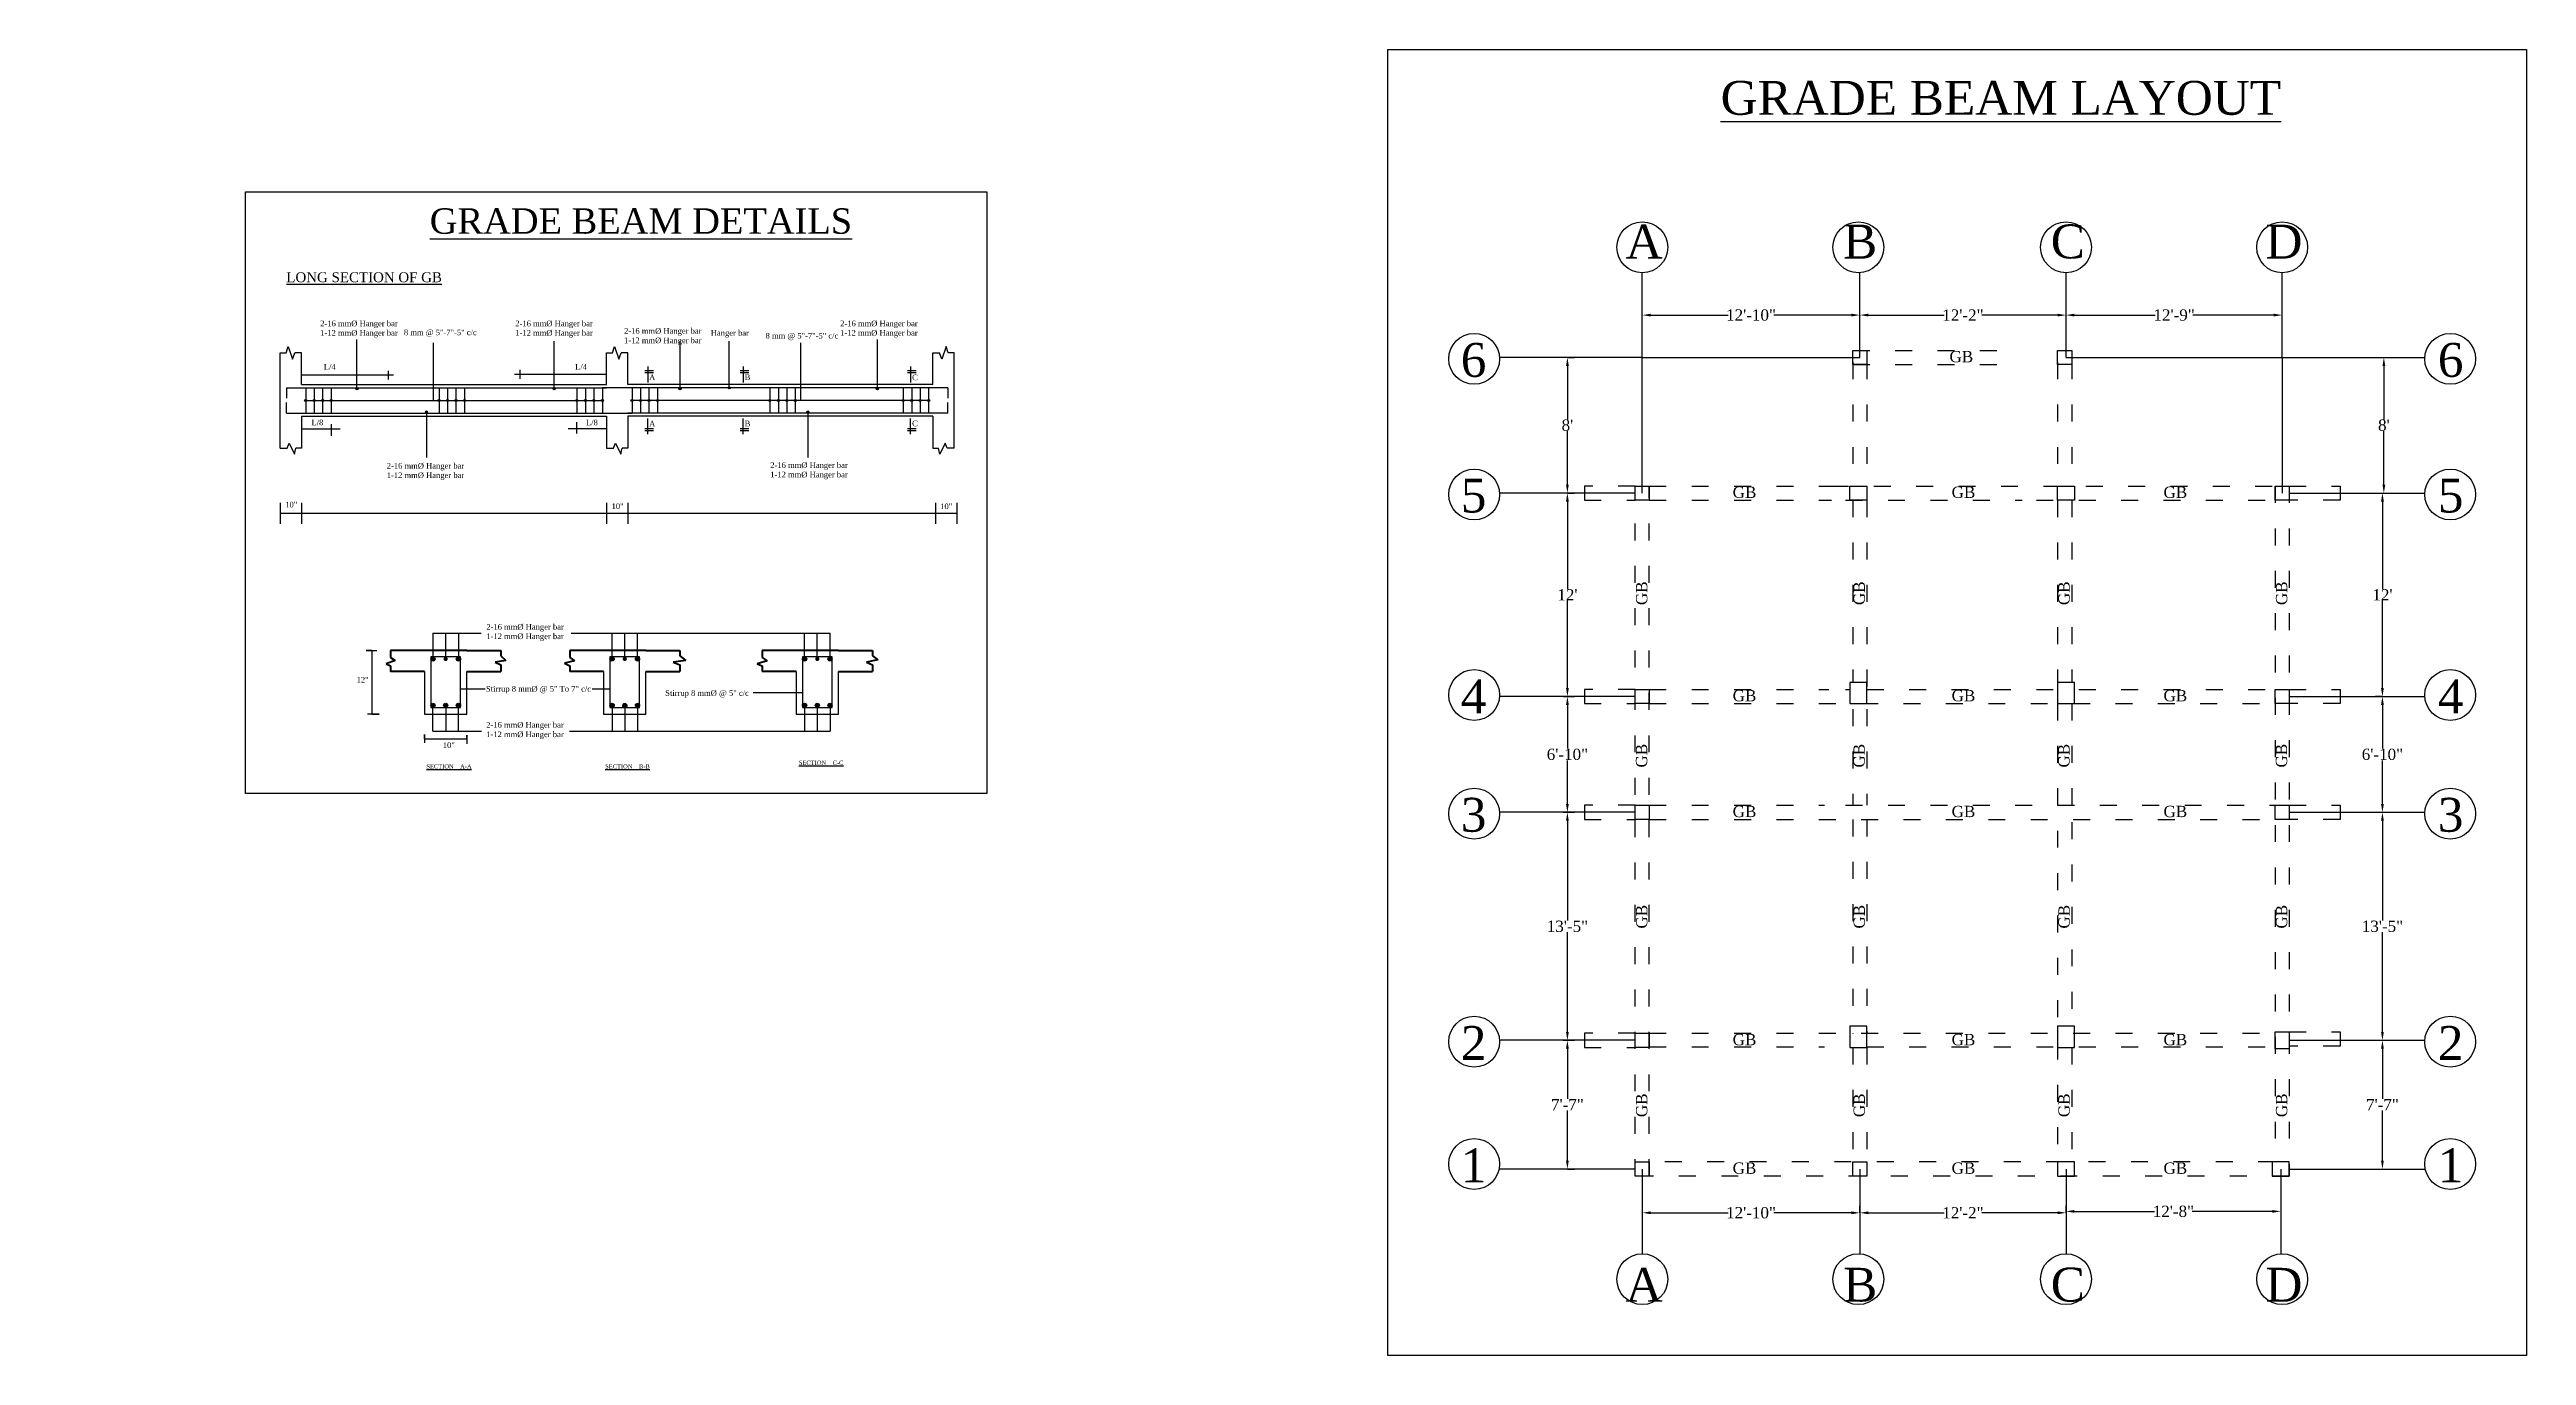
# Model space of a CAD drawing. Header units: inches. Extents: x -5597760 to 21122418, y -37133 to 23298423.
# Drawn here: x 2774 to 4528, y -23539 to -22614 of the extents above; entities that cross this region are included whole.
import ezdxf

# ---------------------------------------------------------------- set-up
doc = ezdxf.new("R2010")
doc.units = ezdxf.units.IN
doc.header["$MEASUREMENT"] = 0
doc.linetypes.add('ACAD_ISO03W100', pattern=[30, 12, -18])
doc.styles.add('RS6', font='times.ttf')
doc.styles.get("Standard").update_dxf_attribs({"font": 'times.ttf', "height": 8})
doc.dimstyles.get("Standard").update_dxf_attribs({"dimtxt": 7, "dimasz": 6, "dimexe": 5, "dimexo": 4, "dimgap": 0.09, "dimtad": 0, "dimtih": 1, "dimtoh": 1, "dimdec": 0, "dimzin": 0, "dimdsep": 46, "dimlunit": 3, "dimtxsty": 'Standard', "dimcen": 0.09, "dimadec": 0, "dimazin": 0, "dimtfac": 1, "dimtdec": 0, "dimtofl": 0, "dimtmove": 0, "dimatfit": 3, "dimfxl": 3, "dimfxlon": 1, "dimtolj": 1, "dimtzin": 0, "dimarcsym": 0})

msp = doc.modelspace()

# ---------------------------------------------------------------- texts
for s, width, gutter_width, insert, char_height, attachment_point in [('{\\L\\C1;GRADE BEAM LAYOUT}', 420.638, 120, (3957.4, -22636.7), 24, 1), ('{\\L\\C1;GRADE BEAM DETAILS}', 332, 25, (3043.5, -22726.9), 18, 1), ('6', 24.402, 40, (3782.5, -22834.4), 24, 5), ('6', 24.402, 40, (4474.2, -22834.4), 24, 5), ('5', 24.402, 40, (3782.5, -22930.4), 24, 5), ('5', 24.402, 40, (4474.2, -22930.4), 24, 5), ('4', 24.402, 40, (3782.5, -23072.4), 24, 5), ('4', 24.402, 40, (4474.2, -23072.4), 24, 5), ('3', 24.402, 40, (3782.5, -23156.4), 24, 5), ('3', 24.402, 40, (4474.2, -23156.4), 24, 5), ('2', 24.402, 40, (3782.5, -23317.8), 24, 5), ('2', 24.402, 40, (4474.2, -23317.8), 24, 5), ('1', 24.402, 40, (3782.5, -23404.4), 24, 5), ('1', 24.402, 40, (4474.2, -23404.4), 24, 5)]:
    msp.add_mtext_dynamic_manual_height_columns(s, width=width, gutter_width=gutter_width, heights=[0], dxfattribs=dict(insert=insert, char_height=char_height, attachment_point=attachment_point))
at = {"lineweight": -3, "char_height": 24, "attachment_point": 5}
for s, insert in [('A', (3903.2, -22750.5)), ('B', (4056.2, -22750.5)), ('C', (4203.2, -22750.5)), ('D', (4356.2, -22750.5)), ('A', (3903.2, -23489)), ('B', (4056.2, -23489)), ('C', (4203.2, -23489)), ('D', (4356.2, -23489))]:
    msp.add_mtext_dynamic_manual_height_columns(s, width=25.426, gutter_width=40, heights=[0], dxfattribs=dict(at, insert=insert))
at = {"color": 1, "insert": (2942, -22772.2), "char_height": 7, "attachment_point": 1}
msp.add_mtext_dynamic_manual_height_columns('{\\LLONG SECTION OF GB}', width=122.103, gutter_width=10, heights=[0], dxfattribs=at)
at = {"char_height": 4, "attachment_point": 5, "style": 'RS6'}
for s, width, gutter_width, heights, insert in [('2-16 mm%%C Hanger bar\\P1-12 mm%%C Hanger bar ', 55.571, 10, [0], (2993.4, -22812.4)), ('8 mm @ 5"-7"-5" c/c', 63.216, 10, [0], (3051, -22815.3)), ('2-16 mm%%C Hanger bar\\P1-12 mm%%C Hanger bar ', 55.939, 10, [0], (3131.5, -22812.4)), ('2-16 mm%%C Hanger bar\\P1-12 mm%%C Hanger bar', 56.33, 10, [0], (3208.5, -22817.7)), ('Hanger bar', 30.65, 10, [0], (3256, -22815.8)), ('2-16 mm%%C Hanger bar\\P1-12 mm%%C Hanger bar\\P ', 60.654, 10, [23.9], (3361.5, -22815.7)), ('8 mm @ 5"-7"-5" c/c', 55.254, 10, [0], (3307, -22817.7)), ('L/4', 9.786, 10, [0], (2972.7, -22839.2)), ('L/4', 9.786, 10, [0], (3150.6, -22839.2)), ('A', 3.792, 10, [0], (3201, -22846.5)), ('B', 3.792, 10, [0], (3268.5, -22846.5)), ('C', 3.792, 10, [0], (3387, -22846.6)), ('L/8', 7.862, 10, [0], (2964, -22878.5)), ('L/8', 7.862, 10, [0], (3158.3, -22878.5)), ('A', 3.792, 10, [0], (3201, -22879.3)), ('B', 3.792, 10, [0], (3268.5, -22879.3)), ('C', 3.792, 10, [0], (3387, -22879.2)), ('2-16 mm%%C Hanger bar\\P1-12 mm%%C Hanger bar', 61.491, 10, [0], (3040.5, -22913.2)), ('2-16 mm%%C Hanger bar\\P1-12 mm%%C Hanger bar ', 57.182, 10, [31.9], (3312, -22912.7)), ('10"', 5.501, 10, [0], (2945.5, -22936.7)), ('10"', 5.501, 10, [0], (3176.5, -22937.8)), ('10"', 5.501, 10, [0], (3409.1, -22937.9)), ('2-16 mm%%C Hanger bar\\P1-12 mm%%C Hanger bar', 65.354, 10, [0], (3111, -23027.2)), ('12"', 5.823, 5, [0], (2996, -23060.7)), ('Stirrup 8 mm%%C @ 5" To 7" c/c', 78.775, 5, [0], (3120.5, -23067.7)), ('Stirrup 8 mm%%C @ 5" c/c', 60.516, 5, [0], (3239.8, -23070.7)), ('2-16 mm%%C Hanger bar\\P1-12 mm%%C Hanger bar', 59.073, 10, [23.8], (3110.9, -23096.6)), ('10"', 8.719, 5, [0], (3057, -23107))]:
    msp.add_mtext_dynamic_manual_height_columns(s, width=width, gutter_width=gutter_width, heights=heights, dxfattribs=dict(at, insert=insert))
at = {"color": 3, "linetype": 'ACAD_ISO03W100', "lineweight": -3, "char_height": 8, "attachment_point": 1}
for insert in [(4119.4, -22827.9), (3965.9, -22923.9), (4120.9, -22923.9), (4270.9, -22923.9), (3965.9, -23067.9), (4120.9, -23067.9), (4270.9, -23067.9), (3965.9, -23149.9), (4120.9, -23149.9), (4270.9, -23149.9), (3965.9, -23311.4), (4120.9, -23311.4), (4270.9, -23311.4), (3965.9, -23402.4), (4120.9, -23402.4), (4270.9, -23402.4)]:
    msp.add_mtext_dynamic_manual_height_columns('{\\C256;GB}', width=40.035, gutter_width=40, heights=[0], dxfattribs=dict(at, insert=insert))
at = {"color": 3, "linetype": 'ACAD_ISO03W100', "lineweight": -3, "char_height": 8, "attachment_point": 1, "rotation": 90}
for insert in [(3897.5, -23007.8), (4051.5, -23007.8), (4196.5, -23007.8), (4350.5, -23007.8), (3897.4, -23122.8), (4051.4, -23122.8), (4196.4, -23122.8), (4350.4, -23122.8), (3897.5, -23236.8), (4051.5, -23236.8), (4196.5, -23236.8), (4350.5, -23236.8), (3897.5, -23370.3), (4051.5, -23370.3), (4196.5, -23370.3), (4350.5, -23370.3)]:
    msp.add_mtext_dynamic_manual_height_columns('{\\C256;GB}', width=40.035, gutter_width=40, heights=[0], dxfattribs=dict(at, insert=insert))
at = {"color": 5, "char_height": 3, "attachment_point": 1}
for s, width, insert in [('{\\LSECTION    A-A}', 35.971, (3041.1, -23120.5)), ('{\\LSECTION    B-B}', 38.376, (3167.7, -23120.5)), ('{\\LSECTION    C-C     }', 35.74, (3304.8, -23117.9))]:
    msp.add_mtext_dynamic_manual_height_columns(s, width=width, gutter_width=10, heights=[0], dxfattribs=dict(at, insert=insert))

# ---------------------------------------------------------------- blocks, each defined once
blk = doc.blocks.new('*D1108')
at = {"color": 0, "lineweight": -2, "transparency": 16777216}
for p, q in [((4201.9, -22802.5), (4201.9, -22797.5)), ((4207.9, -22802.5), (4265.1, -22802.5)), ((4348.9, -22802.5), (4291.7, -22802.5)), ((4354.9, -22802.5), (4354.9, -22797.5))]:
    blk.add_line(p, q, dxfattribs=at)
at = {"color": 0, "lineweight": 30, "transparency": 16777216}
for points in [[(4207.9, -22801.5), (4207.9, -22803.5), (4201.9, -22802.5)], [(4348.9, -22801.5), (4348.9, -22803.5), (4354.9, -22802.5)]]:
    blk.add_solid(points, dxfattribs=at)
at = {"layer": 'Defpoints', "color": 0, "lineweight": 30, "transparency": 16777216}
for p in [(4201.9, -22802.5), (4354.9, -22802.5), (4354.9, -22802.5)]:
    blk.add_point(p, dxfattribs=at)
at = {"color": 0, "transparency": 16777216, "insert": (4278.4, -22802.5), "char_height": 8, "attachment_point": 5}
blk.add_mtext('\\A1;12\'-9"', dxfattribs=at)
blk = doc.blocks.new('*D1109')
at = {"color": 0, "lineweight": -2, "transparency": 16777216}
for p, q in [((3845.9, -23072.5), (3853.9, -23072.5)), ((3848.9, -23078.5), (3848.9, -23109.3)), ((3848.9, -23148.5), (3848.9, -23117.7)), ((3848.9, -23154.5), (3853.9, -23154.5))]:
    blk.add_line(p, q, dxfattribs=at)
at = {"color": 0, "lineweight": 30, "transparency": 16777216}
for points in [[(3847.9, -23078.5), (3849.9, -23078.5), (3848.9, -23072.5)], [(3847.9, -23148.5), (3849.9, -23148.5), (3848.9, -23154.5)]]:
    blk.add_solid(points, dxfattribs=at)
at = {"layer": 'Defpoints', "color": 0, "lineweight": 30, "transparency": 16777216}
for p in [(3830.9, -23072.5), (3848.9, -23154.5), (3848.9, -23154.5)]:
    blk.add_point(p, dxfattribs=at)
at = {"color": 0, "transparency": 16777216, "insert": (3848.9, -23113.5), "char_height": 8, "attachment_point": 5}
blk.add_mtext('\\A1;6\'-10"', dxfattribs=at)
blk = doc.blocks.new('*D1110')
at = {"color": 0, "lineweight": -2, "transparency": 16777216}
for p, q in [((3845.9, -23154.5), (3853.9, -23154.5)), ((3848.9, -23160.5), (3848.9, -23231.1)), ((3848.9, -23309.9), (3848.9, -23239.4)), ((3848.9, -23315.9), (3853.9, -23315.9))]:
    blk.add_line(p, q, dxfattribs=at)
at = {"color": 0, "lineweight": 30, "transparency": 16777216}
for points in [[(3847.9, -23160.5), (3849.9, -23160.5), (3848.9, -23154.5)], [(3847.9, -23309.9), (3849.9, -23309.9), (3848.9, -23315.9)]]:
    blk.add_solid(points, dxfattribs=at)
at = {"layer": 'Defpoints', "color": 0, "lineweight": 30, "transparency": 16777216}
for p in [(3830.9, -23154.5), (3848.9, -23315.9), (3848.9, -23315.9)]:
    blk.add_point(p, dxfattribs=at)
at = {"color": 0, "transparency": 16777216, "insert": (3848.9, -23235.2), "char_height": 8, "attachment_point": 5}
blk.add_mtext('\\A1;13\'-5"', dxfattribs=at)
blk = doc.blocks.new('*D1111')
at = {"color": 0, "lineweight": -2, "transparency": 16777216}
for p, q in [((3845.9, -23315.9), (3853.9, -23315.9)), ((3848.9, -23321.9), (3848.9, -23357.3)), ((3848.9, -23401), (3848.9, -23365.6)), ((3848.9, -23407), (3853.9, -23407))]:
    blk.add_line(p, q, dxfattribs=at)
at = {"color": 0, "lineweight": 30, "transparency": 16777216}
for points in [[(3847.9, -23321.9), (3849.9, -23321.9), (3848.9, -23315.9)], [(3847.9, -23401), (3849.9, -23401), (3848.9, -23407)]]:
    blk.add_solid(points, dxfattribs=at)
at = {"layer": 'Defpoints', "color": 0, "lineweight": 30, "transparency": 16777216}
for p in [(3830.9, -23315.9), (3848.9, -23407), (3848.9, -23407)]:
    blk.add_point(p, dxfattribs=at)
at = {"color": 0, "transparency": 16777216, "insert": (3848.9, -23361.5), "char_height": 8, "attachment_point": 5}
blk.add_mtext('\\A1;7\'-7"', dxfattribs=at)
blk = doc.blocks.new('*D1112')
at = {"color": 0, "lineweight": -2, "transparency": 16777216}
for p, q in [((4201.9, -23437), (4201.9, -23442)), ((4207.9, -23437), (4264.6, -23437)), ((4347.9, -23437), (4291.2, -23437)), ((4353.9, -23437), (4353.9, -23442))]:
    blk.add_line(p, q, dxfattribs=at)
at = {"color": 0, "lineweight": 30, "transparency": 16777216}
for points in [[(4207.9, -23436), (4207.9, -23438), (4201.9, -23437)], [(4347.9, -23436), (4347.9, -23438), (4353.9, -23437)]]:
    blk.add_solid(points, dxfattribs=at)
at = {"layer": 'Defpoints', "color": 0, "lineweight": 30, "transparency": 16777216}
for p in [(4201.9, -23437), (4353.9, -23437), (4353.9, -23437)]:
    blk.add_point(p, dxfattribs=at)
at = {"color": 0, "transparency": 16777216, "insert": (4277.9, -23437), "char_height": 8, "attachment_point": 5}
blk.add_mtext('\\A1;12\'-8"', dxfattribs=at)
blk = doc.blocks.new('*D1113')
at = {"color": 0, "lineweight": -2, "transparency": 16777216}
for p, q in [((4422.9, -23154.5), (4430.9, -23154.5)), ((4425.9, -23160.5), (4425.9, -23231.1)), ((4425.9, -23309.9), (4425.9, -23239.4)), ((4425.9, -23315.9), (4430.9, -23315.9))]:
    blk.add_line(p, q, dxfattribs=at)
at = {"color": 0, "transparency": 16777216}
for points in [[(4424.9, -23160.5), (4426.9, -23160.5), (4425.9, -23154.5)], [(4424.9, -23309.9), (4426.9, -23309.9), (4425.9, -23315.9)]]:
    blk.add_solid(points, dxfattribs=at)
at = {"layer": 'Defpoints', "color": 0, "transparency": 16777216}
for p in [(2774.4, -23154.5), (4425.9, -23154.5), (4425.9, -23315.9)]:
    blk.add_point(p, dxfattribs=at)
at = {"color": 0, "transparency": 16777216, "insert": (4425.9, -23235.2), "char_height": 8, "attachment_point": 5}
blk.add_mtext('\\A1;13\'-5"', dxfattribs=at)
blk = doc.blocks.new('*D1114')
at = {"color": 0, "lineweight": -2, "transparency": 16777216}
for p, q in [((4422.9, -22928.5), (4430.9, -22928.5)), ((4425.9, -22934.5), (4425.9, -22996.4)), ((4425.9, -23066.5), (4425.9, -23004.6)), ((4425.9, -23072.5), (4430.9, -23072.5))]:
    blk.add_line(p, q, dxfattribs=at)
at = {"color": 0, "lineweight": 30, "transparency": 16777216}
for points in [[(4424.9, -22934.5), (4426.9, -22934.5), (4425.9, -22928.5)], [(4424.9, -23066.5), (4426.9, -23066.5), (4425.9, -23072.5)]]:
    blk.add_solid(points, dxfattribs=at)
at = {"layer": 'Defpoints', "color": 0, "lineweight": 30, "transparency": 16777216}
for p in [(4407.9, -22928.5), (4425.9, -22928.5), (4425.9, -23072.5)]:
    blk.add_point(p, dxfattribs=at)
at = {"color": 0, "transparency": 16777216, "insert": (4425.9, -23000.5), "char_height": 8, "attachment_point": 5}
blk.add_mtext("\\A1;12'", dxfattribs=at)
blk = doc.blocks.new('*D1115')
at = {"color": 0, "lineweight": -2, "transparency": 16777216}
for p, q in [((3901.9, -22802.5), (3901.9, -22797.5)), ((3907.9, -22802.5), (3962.6, -22802.5)), ((4049.9, -22802.5), (3995.1, -22802.5)), ((4055.9, -22802.5), (4055.9, -22797.5))]:
    blk.add_line(p, q, dxfattribs=at)
at = {"color": 0, "lineweight": 30, "transparency": 16777216}
for points in [[(3907.9, -22801.5), (3907.9, -22803.5), (3901.9, -22802.5)], [(4049.9, -22801.5), (4049.9, -22803.5), (4055.9, -22802.5)]]:
    blk.add_solid(points, dxfattribs=at)
at = {"layer": 'Defpoints', "color": 0, "lineweight": 30, "transparency": 16777216}
for p in [(3901.9, -22802.5), (4055.9, -22802.5), (4055.9, -22802.5)]:
    blk.add_point(p, dxfattribs=at)
at = {"color": 0, "transparency": 16777216, "insert": (3978.9, -22802.5), "char_height": 8, "attachment_point": 5}
blk.add_mtext('\\A1;12\'-10"', dxfattribs=at)
blk = doc.blocks.new('*D1105')
at = {"color": 0, "lineweight": -2, "transparency": 16777216}
for p, q in [((4055.9, -22802.5), (4055.9, -22797.5)), ((4061.9, -22802.5), (4115.6, -22802.5)), ((4195.9, -22802.5), (4142.2, -22802.5)), ((4201.9, -22802.5), (4201.9, -22797.5))]:
    blk.add_line(p, q, dxfattribs=at)
at = {"color": 0, "lineweight": 30, "transparency": 16777216}
for points in [[(4061.9, -22801.5), (4061.9, -22803.5), (4055.9, -22802.5)], [(4195.9, -22801.5), (4195.9, -22803.5), (4201.9, -22802.5)]]:
    blk.add_solid(points, dxfattribs=at)
at = {"layer": 'Defpoints', "color": 0, "lineweight": 30, "transparency": 16777216}
for p in [(4055.9, -22802.5), (4201.9, -22802.5), (4201.9, -22802.5)]:
    blk.add_point(p, dxfattribs=at)
at = {"color": 0, "transparency": 16777216, "insert": (4128.9, -22802.5), "char_height": 8, "attachment_point": 5}
blk.add_mtext('\\A1;12\'-2"', dxfattribs=at)
blk = doc.blocks.new('*D1116')
at = {"color": 0, "lineweight": -2, "transparency": 16777216}
for p, q in [((3901.9, -23438), (3901.9, -23443)), ((3907.9, -23438), (3962.6, -23438)), ((4049.9, -23438), (3995.1, -23438)), ((4055.9, -23438), (4055.9, -23443))]:
    blk.add_line(p, q, dxfattribs=at)
at = {"color": 0, "lineweight": 30, "transparency": 16777216}
for points in [[(3907.9, -23437), (3907.9, -23439), (3901.9, -23438)], [(4049.9, -23437), (4049.9, -23439), (4055.9, -23438)]]:
    blk.add_solid(points, dxfattribs=at)
at = {"layer": 'Defpoints', "color": 0, "lineweight": 30, "transparency": 16777216}
for p in [(3901.9, -23437), (4055.9, -23437), (4055.9, -23438)]:
    blk.add_point(p, dxfattribs=at)
at = {"color": 0, "transparency": 16777216, "insert": (3978.9, -23438), "char_height": 8, "attachment_point": 5}
blk.add_mtext('\\A1;12\'-10"', dxfattribs=at)
blk = doc.blocks.new('*D1106')
at = {"color": 0, "lineweight": -2, "transparency": 16777216}
for p, q in [((4055.9, -23438), (4055.9, -23433)), ((4061.9, -23438), (4115.6, -23438)), ((4195.9, -23438), (4142.2, -23438)), ((4201.9, -23438), (4201.9, -23433))]:
    blk.add_line(p, q, dxfattribs=at)
at = {"color": 0, "lineweight": 30, "transparency": 16777216}
for points in [[(4061.9, -23437), (4061.9, -23439), (4055.9, -23438)], [(4195.9, -23437), (4195.9, -23439), (4201.9, -23438)]]:
    blk.add_solid(points, dxfattribs=at)
at = {"layer": 'Defpoints', "color": 0, "lineweight": 30, "transparency": 16777216}
for p in [(4055.9, -23438), (4201.9, -23438), (4201.9, -23438)]:
    blk.add_point(p, dxfattribs=at)
at = {"color": 0, "transparency": 16777216, "insert": (4128.9, -23438), "char_height": 8, "attachment_point": 5}
blk.add_mtext('\\A1;12\'-2"', dxfattribs=at)
blk = doc.blocks.new('*D1117')
at = {"color": 0, "lineweight": -2, "transparency": 16777216}
for p, q in [((3848.9, -22928.5), (3853.9, -22928.5)), ((3848.9, -22934.5), (3848.9, -22996.4)), ((3848.9, -23066.5), (3848.9, -23004.6)), ((3848.9, -23072.5), (3853.9, -23072.5))]:
    blk.add_line(p, q, dxfattribs=at)
at = {"color": 0, "lineweight": 30, "transparency": 16777216}
for points in [[(3847.9, -22934.5), (3849.9, -22934.5), (3848.9, -22928.5)], [(3847.9, -23066.5), (3849.9, -23066.5), (3848.9, -23072.5)]]:
    blk.add_solid(points, dxfattribs=at)
at = {"layer": 'Defpoints', "color": 0, "lineweight": 30, "transparency": 16777216}
for p in [(3848.9, -22928.5), (3848.9, -22928.5), (3848.9, -23072.5)]:
    blk.add_point(p, dxfattribs=at)
at = {"color": 0, "transparency": 16777216, "insert": (3848.9, -23000.5), "char_height": 8, "attachment_point": 5}
blk.add_mtext("\\A1;12'", dxfattribs=at)
blk = doc.blocks.new('*D1118')
at = {"color": 0, "lineweight": -2, "transparency": 16777216}
for p, q in [((3848.9, -22832.5), (3853.9, -22832.5)), ((3848.9, -22838.5), (3848.9, -22876.3)), ((3848.9, -22922.5), (3848.9, -22884.7)), ((3848.9, -22928.5), (3853.9, -22928.5))]:
    blk.add_line(p, q, dxfattribs=at)
at = {"color": 0, "lineweight": 30, "transparency": 16777216}
for points in [[(3847.9, -22838.5), (3849.9, -22838.5), (3848.9, -22832.5)], [(3847.9, -22922.5), (3849.9, -22922.5), (3848.9, -22928.5)]]:
    blk.add_solid(points, dxfattribs=at)
at = {"layer": 'Defpoints', "color": 0, "lineweight": 30, "transparency": 16777216}
for p in [(3848.9, -22832.5), (3848.9, -22832.5), (3848.9, -22928.5)]:
    blk.add_point(p, dxfattribs=at)
at = {"color": 0, "transparency": 16777216, "insert": (3848.9, -22880.5), "char_height": 8, "attachment_point": 5}
blk.add_mtext("\\A1;8'", dxfattribs=at)
blk = doc.blocks.new('*D1119')
at = {"color": 0, "lineweight": -2, "transparency": 16777216}
for p, q in [((4426.9, -22832.5), (4431.9, -22832.5)), ((4426.9, -22838.5), (4426.9, -22876.3)), ((4426.9, -22922.5), (4426.9, -22884.7)), ((4426.9, -22928.5), (4431.9, -22928.5))]:
    blk.add_line(p, q, dxfattribs=at)
at = {"color": 0, "lineweight": 30, "transparency": 16777216}
for points in [[(4425.9, -22838.5), (4427.9, -22838.5), (4426.9, -22832.5)], [(4425.9, -22922.5), (4427.9, -22922.5), (4426.9, -22928.5)]]:
    blk.add_solid(points, dxfattribs=at)
at = {"layer": 'Defpoints', "color": 0, "lineweight": 30, "transparency": 16777216}
for p in [(4426.9, -22832.5), (4426.9, -22832.5), (4426.9, -22928.5)]:
    blk.add_point(p, dxfattribs=at)
at = {"color": 0, "transparency": 16777216, "insert": (4426.9, -22880.5), "char_height": 8, "attachment_point": 5}
blk.add_mtext("\\A1;8'", dxfattribs=at)
blk = doc.blocks.new('*D1107')
at = {"color": 0, "lineweight": -2, "transparency": 16777216}
for p, q in [((4425.9, -23072.5), (4420.9, -23072.5)), ((4425.9, -23078.5), (4425.9, -23109.3)), ((4425.9, -23148.5), (4425.9, -23117.7)), ((4425.9, -23154.5), (4430.9, -23154.5))]:
    blk.add_line(p, q, dxfattribs=at)
at = {"color": 0, "lineweight": 30, "transparency": 16777216}
for points in [[(4424.9, -23078.5), (4426.9, -23078.5), (4425.9, -23072.5)], [(4424.9, -23148.5), (4426.9, -23148.5), (4425.9, -23154.5)]]:
    blk.add_solid(points, dxfattribs=at)
at = {"layer": 'Defpoints', "color": 0, "lineweight": 30, "transparency": 16777216}
for p in [(4425.9, -23072.5), (4425.9, -23154.5), (4425.9, -23154.5)]:
    blk.add_point(p, dxfattribs=at)
at = {"color": 0, "transparency": 16777216, "insert": (4425.9, -23113.5), "char_height": 8, "attachment_point": 5}
blk.add_mtext('\\A1;6\'-10"', dxfattribs=at)
blk = doc.blocks.new('*D1120')
at = {"color": 0, "lineweight": -2, "transparency": 16777216}
for p, q in [((4425.9, -23315.9), (4430.9, -23315.9)), ((4425.9, -23321.9), (4425.9, -23357.3)), ((4425.9, -23401), (4425.9, -23365.6)), ((4425.9, -23407), (4430.9, -23407))]:
    blk.add_line(p, q, dxfattribs=at)
at = {"color": 0, "lineweight": 30, "transparency": 16777216}
for points in [[(4424.9, -23321.9), (4426.9, -23321.9), (4425.9, -23315.9)], [(4424.9, -23401), (4426.9, -23401), (4425.9, -23407)]]:
    blk.add_solid(points, dxfattribs=at)
at = {"layer": 'Defpoints', "color": 0, "lineweight": 30, "transparency": 16777216}
for p in [(4425.9, -23315.9), (4425.9, -23407), (4425.9, -23407)]:
    blk.add_point(p, dxfattribs=at)
at = {"color": 0, "transparency": 16777216, "insert": (4425.9, -23361.5), "char_height": 8, "attachment_point": 5}
blk.add_mtext('\\A1;7\'-7"', dxfattribs=at)

# ---------------------------------------------------------------- dimensions: what is measured, and where the dimension line sits
for base, p1, p2, picture, middle in [((4055.9, -22802.5), (3901.9, -22802.5), (4055.9, -22802.5), '*D1115', (3978.9, -22802.5)), ((4201.9, -22802.5), (4055.9, -22802.5), (4201.9, -22802.5), '*D1105', (4128.9, -22802.5)), ((4354.9, -22802.5), (4201.9, -22802.5), (4354.9, -22802.5), '*D1108', (4278.4, -22802.5)), ((4055.9, -23438), (3901.9, -23437), (4055.9, -23437), '*D1116', (3978.9, -23438)), ((4201.9, -23438), (4055.9, -23438), (4201.9, -23438), '*D1106', (4128.9, -23438)), ((4353.9, -23437), (4201.9, -23437), (4353.9, -23437), '*D1112', (4277.9, -23437))]:
    dim = msp.add_linear_dim(base=base, p1=p1, p2=p2, dimstyle='Standard')
    dim.commit()
    dim.dimension.update_dxf_attribs({"geometry": picture, "text_midpoint": middle})
for base, p1, p2, picture, middle in [((3848.9, -22832.5), (3848.9, -22928.5), (3848.9, -22832.5), '*D1118', (3848.9, -22880.5)), ((4426.9, -22832.5), (4426.9, -22928.5), (4426.9, -22832.5), '*D1119', (4426.9, -22880.5)), ((3848.9, -22928.5), (3848.9, -23072.5), (3848.9, -22928.5), '*D1117', (3848.9, -23000.5)), ((4425.9, -22928.5), (4425.9, -23072.5), (4407.9, -22928.5), '*D1114', (4425.9, -23000.5)), ((3848.9, -23154.5), (3830.9, -23072.5), (3848.9, -23154.5), '*D1109', (3848.9, -23113.5)), ((4425.9, -23154.5), (4425.9, -23072.5), (4425.9, -23154.5), '*D1107', (4425.9, -23113.5)), ((4425.9, -23154.5), (4425.9, -23315.9), (2774.4, -23154.5), '*D1113', (4425.9, -23235.2)), ((3848.9, -23315.9), (3830.9, -23154.5), (3848.9, -23315.9), '*D1110', (3848.9, -23235.2)), ((3848.9, -23407), (3830.9, -23315.9), (3848.9, -23407), '*D1111', (3848.9, -23361.5)), ((4425.9, -23407), (4425.9, -23315.9), (4425.9, -23407), '*D1120', (4425.9, -23361.5))]:
    dim = msp.add_linear_dim(base=base, p1=p1, p2=p2, angle=90, dimstyle='Standard')
    dim.commit()
    dim.dimension.update_dxf_attribs({"geometry": picture, "text_midpoint": middle})

# ---------------------------------------------------------------- hatches: boundary and pattern name
h = msp.add_hatch(color=256)
h.dxf.hatch_style = 1
h.paths.add_polyline_path([(2956.4, -22862.9, 1), (2954.9, -22862.9, 1)])
h = msp.add_hatch(color=256)
h.dxf.hatch_style = 1
h.paths.add_polyline_path([(2962.4, -22862.9, 1), (2960.9, -22862.9, 1)])
h = msp.add_hatch(color=256)
h.dxf.hatch_style = 1
h.paths.add_polyline_path([(2968.4, -22862.9, 1), (2966.9, -22862.9, 1)])
h = msp.add_hatch(color=256)
h.dxf.hatch_style = 1
h.paths.add_polyline_path([(2974.4, -22862.9, 1), (2972.9, -22862.9, 1)])
h = msp.add_hatch(color=256)
h.dxf.hatch_style = 1
h.paths.add_polyline_path([(2992.7, -22854.6, 1), (2991.2, -22854.6, 1)])
h = msp.add_hatch(color=256)
h.dxf.hatch_style = 1
h.paths.add_polyline_path([(3050.8, -22862.9, 1), (3049.3, -22862.9, 1)])
h = msp.add_hatch(color=256)
h.dxf.hatch_style = 1
h.paths.add_polyline_path([(3056.8, -22862.9, 1), (3055.3, -22862.9, 1)])
h = msp.add_hatch(color=256)
h.dxf.hatch_style = 1
h.paths.add_polyline_path([(3062.8, -22862.9, 1), (3061.3, -22862.9, 1)])
h = msp.add_hatch(color=256)
h.dxf.hatch_style = 1
h.paths.add_polyline_path([(3068.8, -22862.9, 1), (3067.3, -22862.9, 1)])
h = msp.add_hatch(color=256)
h.dxf.hatch_style = 1
h.paths.add_polyline_path([(3132.4, -22854.6, 1), (3130.9, -22854.6, 1)])
h = msp.add_hatch(color=256)
h.dxf.hatch_style = 1
h.paths.add_polyline_path([(3148.4, -22862.9, 1), (3146.9, -22862.9, 1)])
h = msp.add_hatch(color=256)
h.dxf.hatch_style = 1
h.paths.add_polyline_path([(3154.4, -22862.9, 1), (3152.9, -22862.9, 1)])
h = msp.add_hatch(color=256)
h.dxf.hatch_style = 1
h.paths.add_polyline_path([(3160.4, -22862.9, 1), (3158.9, -22862.9, 1)])
h = msp.add_hatch(color=256)
h.dxf.hatch_style = 1
h.paths.add_polyline_path([(3166.4, -22862.9, 1), (3164.9, -22862.9, 1)])
h = msp.add_hatch(color=256)
h.dxf.hatch_style = 1
h.paths.add_polyline_path([(3187.4, -22862.9, 1), (3185.9, -22862.9, 1)])
h = msp.add_hatch(color=256)
h.dxf.hatch_style = 1
h.paths.add_polyline_path([(3193.4, -22862.9, 1), (3191.9, -22862.9, 1)])
h = msp.add_hatch(color=256)
h.dxf.hatch_style = 1
h.paths.add_polyline_path([(3199.4, -22862.9, 1), (3197.9, -22862.9, 1)])
h = msp.add_hatch(color=256)
h.dxf.hatch_style = 1
h.paths.add_polyline_path([(3205.4, -22862.9, 1), (3203.9, -22862.9, 1)])
h = msp.add_hatch(color=256)
h.dxf.hatch_style = 1
h.paths.add_polyline_path([(3221.5, -22854.6, 1), (3220, -22854.6, 1)])
h = msp.add_hatch(color=256)
h.dxf.hatch_style = 1
h.paths.add_polyline_path([(3256.3, -22854, 1), (3254.8, -22854, 1)])
h = msp.add_hatch(color=256)
h.dxf.hatch_style = 1
h.paths.add_polyline_path([(3285, -22862.9, 1), (3283.5, -22862.9, 1)])
h = msp.add_hatch(color=256)
h.dxf.hatch_style = 1
h.paths.add_polyline_path([(3291, -22862.9, 1), (3289.5, -22862.9, 1)])
h = msp.add_hatch(color=256)
h.dxf.hatch_style = 1
h.paths.add_polyline_path([(3297, -22862.9, 1), (3295.5, -22862.9, 1)])
h = msp.add_hatch(color=256)
h.dxf.hatch_style = 1
h.paths.add_polyline_path([(3303, -22862.9, 1), (3301.5, -22862.9, 1)])
h = msp.add_hatch(color=256)
h.dxf.hatch_style = 1
h.paths.add_polyline_path([(3361.1, -22854.6, 1), (3359.6, -22854.6, 1)])
h = msp.add_hatch(color=256)
h.dxf.hatch_style = 1
h.paths.add_polyline_path([(3379.4, -22862.9, 1), (3377.9, -22862.9, 1)])
h = msp.add_hatch(color=256)
h.dxf.hatch_style = 1
h.paths.add_polyline_path([(3385.4, -22862.9, 1), (3383.9, -22862.9, 1)])
h = msp.add_hatch(color=256)
h.dxf.hatch_style = 1
h.paths.add_polyline_path([(3391.4, -22862.9, 1), (3389.9, -22862.9, 1)])
h = msp.add_hatch(color=256)
h.dxf.hatch_style = 1
h.paths.add_polyline_path([(3397.4, -22862.9, 1), (3395.9, -22862.9, 1)])
h = msp.add_hatch(color=256)
h.dxf.hatch_style = 1
h.paths.add_polyline_path([(3041.9, -22871.1, 1), (3040.4, -22871.1, 1)])
h = msp.add_hatch(color=256)
h.dxf.hatch_style = 1
h.paths.add_polyline_path([(3311.9, -22871.1, 1), (3310.4, -22871.1, 1)])
h = msp.add_hatch(color=1)
h.dxf.hatch_style = 1
h.paths.add_polyline_path([(3047.3, -23045.9, 1), (3044.3, -23045.9, 1)])
h = msp.add_hatch(color=1)
h.dxf.hatch_style = 1
h.paths.add_polyline_path([(3056.3, -23045.9, 1), (3053.3, -23045.9, 1)])
h = msp.add_hatch(color=1)
h.dxf.hatch_style = 1
h.paths.add_polyline_path([(3065.3, -23045.9, 1), (3062.3, -23045.9, 1)])
h = msp.add_hatch(color=1)
h.dxf.hatch_style = 1
h.paths.add_polyline_path([(3174.1, -23045.9, 1), (3171.1, -23045.9, 1)])
h = msp.add_hatch(color=1)
h.dxf.hatch_style = 1
h.paths.add_polyline_path([(3183.1, -23045.9, 1), (3180.1, -23045.9, 1)])
h = msp.add_hatch(color=1)
h.dxf.hatch_style = 1
h.paths.add_polyline_path([(3192.1, -23045.9, 1), (3189.1, -23045.9, 1)])
h = msp.add_hatch(color=1)
h.dxf.hatch_style = 1
h.paths.add_polyline_path([(3310.4, -23045.9, 1), (3307.4, -23045.9, 1)])
h = msp.add_hatch(color=1)
h.dxf.hatch_style = 1
h.paths.add_polyline_path([(3319.4, -23045.9, 1), (3316.4, -23045.9, 1)])
h = msp.add_hatch(color=1)
h.dxf.hatch_style = 1
h.paths.add_polyline_path([(3328.4, -23045.9, 1), (3325.4, -23045.9, 1)])
h = msp.add_hatch(color=1)
h.dxf.hatch_style = 1
h.paths.add_polyline_path([(3047.3, -23078.8, 1), (3044.3, -23078.8, 1)])
h = msp.add_hatch(color=1)
h.dxf.hatch_style = 1
h.paths.add_polyline_path([(3056.3, -23078.8, 1), (3053.3, -23078.8, 1)])
h = msp.add_hatch(color=1)
h.dxf.hatch_style = 1
h.paths.add_polyline_path([(3065.3, -23078.8, 1), (3062.3, -23078.8, 1)])
h = msp.add_hatch(color=1)
h.dxf.hatch_style = 1
h.paths.add_polyline_path([(3174.1, -23078.8, 1), (3171.1, -23078.8, 1)])
h = msp.add_hatch(color=1)
h.dxf.hatch_style = 1
h.paths.add_polyline_path([(3183.1, -23078.9, 1), (3180.1, -23078.9, 1)])
h = msp.add_hatch(color=1)
h.dxf.hatch_style = 1
h.paths.add_polyline_path([(3192.1, -23078.8, 1), (3189.1, -23078.8, 1)])
h = msp.add_hatch(color=1)
h.dxf.hatch_style = 1
h.paths.add_polyline_path([(3310.4, -23078.8, 1), (3307.4, -23078.8, 1)])
h = msp.add_hatch(color=1)
h.dxf.hatch_style = 1
h.paths.add_polyline_path([(3319.4, -23078.8, 1), (3316.4, -23078.8, 1)])
h = msp.add_hatch(color=1)
h.dxf.hatch_style = 1
h.paths.add_polyline_path([(3328.4, -23078.8, 1), (3325.4, -23078.8, 1)])

# ---------------------------------------------------------------- linework, layer by layer
at = {"lineweight": -3}
for p, q in [((3901.9, -22832.5), (3901.9, -22772.5)), ((3901.9, -22832.5), (3901.9, -22772.5)), ((4055.9, -22832.5), (4055.9, -22772.5)), ((4201.9, -22832.5), (4201.9, -22772.5)), ((4354.9, -22832.5), (4354.9, -22772.5)), ((3901.9, -22832.5), (3800.9, -22832.5)), ((4354.9, -22832.5), (4455.9, -22832.5)), ((3896.9, -22928.5), (3800.9, -22928.5)), ((4359.9, -22928.5), (4455.9, -22928.5)), ((3896.9, -23072.5), (3800.9, -23072.5)), ((4359.9, -23072.5), (4455.9, -23072.5)), ((3896.9, -23154.5), (3800.9, -23154.5)), ((4359.9, -23154.5), (4455.9, -23154.5)), ((3896.9, -23315.9), (3800.9, -23315.9)), ((4359.9, -23315.9), (4455.9, -23315.9)), ((3896.9, -23407), (3800.9, -23407)), ((3901.9, -23407), (3901.9, -23467)), ((4055.9, -23407), (4055.9, -23467)), ((4201.9, -23407), (4201.9, -23467)), ((4353.9, -23407), (4353.9, -23467)), ((4359.9, -23407), (4455.9, -23407))]:
    msp.add_line(p, q, dxfattribs=at)
at = {"color": 5}
for p, q in [((2937.7, -22896.6), (2937.7, -22829.1)), ((2937.7, -22829.1), (2941.8, -22829.1)), ((2941.8, -22829.1), (2943.3, -22824.8)), ((2943.3, -22824.8), (2946.3, -22833.6)), ((2946.3, -22833.6), (2948.1, -22829.1)), ((2952.7, -22829.1), (2948.1, -22829.1)), ((2952.7, -22851.6), (2952.7, -22829.1)), ((2992, -22855.4), (2992, -22819.7)), ((3046.1, -22862.9), (3046.1, -22822.2)), ((3131.6, -22855.4), (3131.6, -22820.9)), ((3168.7, -22851.6), (3168.7, -22829.1)), ((3168.7, -22829.1), (3172.8, -22829.1)), ((3172.8, -22829.1), (3174.3, -22824.8)), ((3174.3, -22824.8), (3177.3, -22833.6)), ((3177.3, -22833.6), (3179.1, -22829.1)), ((3183.7, -22829.1), (3179.1, -22829.1)), ((3183.7, -22851.6), (3183.7, -22829.1)), ((3220.7, -22855.4), (3220.7, -22820.9)), ((3255.6, -22853.9), (3255.6, -22820.9)), ((3306.2, -22862.9), (3306.2, -22822.2)), ((3360.4, -22855.4), (3360.4, -22819.7)), ((3399.7, -22851.6), (3399.7, -22829.1)), ((3399.7, -22829.1), (3404.3, -22829.1)), ((3406.1, -22833.6), (3404.3, -22829.1)), ((3409, -22824.8), (3406.1, -22833.6)), ((3410.5, -22829.1), (3409, -22824.8)), ((3414.7, -22829.1), (3410.5, -22829.1)), ((3414.7, -22896.6), (3414.7, -22829.1)), ((2952.7, -22844.8), (3017.8, -22844.8)), ((3014.2, -22848.2), (3014.2, -22841.9)), ((3168.7, -22844.6), (3103.5, -22844.6)), ((3107.2, -22841.2), (3107.2, -22847.5)), ((3195.8, -22841.6), (3201.9, -22841.6)), ((3195.8, -22843.1), (3201.9, -22843.1)), ((3197.8, -22838.9), (3197.8, -22850.2)), ((3263.3, -22841.6), (3269.4, -22841.6)), ((3263.3, -22843.1), (3269.4, -22843.1)), ((3265.3, -22838.9), (3265.3, -22850.2)), ((3381.8, -22841.6), (3387.9, -22841.6)), ((3381.8, -22843.1), (3387.9, -22843.1)), ((3383.8, -22838.9), (3383.8, -22850.2)), ((2952.7, -22851.6), (3168.7, -22851.6)), ((2955.7, -22862.9), (3165.7, -22862.9)), ((3399.7, -22851.6), (3183.7, -22851.6)), ((3396.7, -22862.9), (3186.7, -22862.9)), ((2952.7, -22874.1), (3168.7, -22874.1)), ((2952.7, -22874.1), (2952.7, -22896.6)), ((2952.7, -22883), (2980, -22883)), ((2973.7, -22879.7), (2973.7, -22887.9)), ((3041.2, -22870.4), (3041.2, -22903.4)), ((3168.7, -22883), (3141.4, -22883)), ((3147.7, -22886.3), (3147.7, -22878.2)), ((3168.7, -22874.1), (3168.7, -22896.6)), ((3399.7, -22874.1), (3183.7, -22874.1)), ((3183.7, -22874.1), (3183.7, -22896.6)), ((3195.8, -22882.7), (3201.9, -22882.7)), ((3197.8, -22886.9), (3197.8, -22875.6)), ((3263.3, -22882.7), (3269.4, -22882.7)), ((3265.3, -22886.9), (3265.3, -22875.6)), ((3311.2, -22870.4), (3311.2, -22903.4)), ((3381.8, -22882.7), (3387.9, -22882.7)), ((3383.8, -22886.9), (3383.8, -22875.6)), ((3399.7, -22874.1), (3399.7, -22896.6)), ((2937.7, -22896.6), (2942.5, -22896.6)), ((2942.5, -22896.6), (2944.1, -22893.1)), ((2944.1, -22893.1), (2947.7, -22901)), ((2947.7, -22901), (2948.8, -22896.6)), ((2952.7, -22896.6), (2948.8, -22896.6)), ((3168.7, -22896.6), (3173.5, -22896.6)), ((3173.5, -22896.6), (3175.1, -22893.1)), ((3175.1, -22893.1), (3178.7, -22901)), ((3178.7, -22901), (3179.8, -22896.6)), ((3183.7, -22896.6), (3179.8, -22896.6)), ((3195.8, -22884.2), (3201.9, -22884.2)), ((3263.3, -22884.2), (3269.4, -22884.2)), ((3381.8, -22884.2), (3387.9, -22884.2)), ((3399.7, -22896.6), (3403.6, -22896.6)), ((3404.7, -22901), (3403.6, -22896.6)), ((3408.3, -22893.1), (3404.7, -22901)), ((3409.8, -22896.6), (3408.3, -22893.1)), ((3414.7, -22896.6), (3409.8, -22896.6)), ((2937.7, -22935.3), (2937.7, -22950.3)), ((2952.7, -22935.3), (2952.7, -22950.3)), ((3168.7, -22935.3), (3168.7, -22950.3)), ((3183.7, -22935.3), (3183.7, -22950.3)), ((3401.6, -22935.3), (3401.6, -22950.3)), ((3416.6, -22935.3), (3416.6, -22950.3)), ((2937.7, -22942.8), (3416.6, -22942.8)), ((3002.6, -23039.9), (2998.6, -23039.9)), ((2998.6, -23039.9), (3006.1, -23039.9)), ((3002.6, -23039.9), (3002.6, -23084.9)), ((3045.8, -23027.7), (3045.8, -23045.9)), ((3045.8, -23027.7), (3063.8, -23027.7)), ((3054.8, -23046.2), (3054.8, -23027.7)), ((3063.8, -23027.7), (3063.8, -23045.9)), ((3063.8, -23027.7), (3080, -23027.7)), ((3143.7, -23027.7), (3326.9, -23027.7)), ((3172.6, -23045.9), (3172.6, -23027.7)), ((3181.6, -23046.2), (3181.6, -23027.7)), ((3190.6, -23045.9), (3190.6, -23027.7)), ((3308.9, -23045.9), (3308.9, -23027.7)), ((3317.9, -23045.7), (3317.9, -23027.7)), ((3326.9, -23045.9), (3326.9, -23027.7)), ((3065.3, -23067), (3082.8, -23067)), ((3158.4, -23067), (3171.1, -23067)), ((3307.4, -23069.9), (3272.4, -23069.9)), ((3007.8, -23084.9), (2999.5, -23084.9)), ((3002.6, -23084.9), (3007.8, -23084.9)), ((3045.8, -23097), (3045.8, -23078.9)), ((3054.8, -23078.8), (3054.8, -23097)), ((3063.8, -23097), (3063.8, -23078.9)), ((3172.6, -23078.9), (3172.6, -23097)), ((3181.6, -23078.9), (3181.6, -23097)), ((3190.6, -23078.9), (3190.6, -23097)), ((3308.9, -23078.9), (3308.9, -23097)), ((3317.9, -23078.8), (3317.9, -23097)), ((3326.9, -23078.9), (3326.9, -23097)), ((3039.8, -23102.4), (3039.8, -23099.4)), ((3039.8, -23099.4), (3039.8, -23105.4)), ((3039.8, -23102.4), (3069.8, -23102.4)), ((3045.8, -23097), (3063.8, -23097)), ((3063.8, -23097), (3080.1, -23097)), ((3069.8, -23102.4), (3069.8, -23099.8)), ((3069.8, -23099.8), (3069.8, -23106)), ((3142.5, -23097), (3326.9, -23097))]:
    msp.add_line(p, q, dxfattribs=at)
at = {"color": 3, "linetype": 'ACAD_ISO03W100'}
for p, q in [((4050.9, -22827.5), (4170.9, -22827.5)), ((4050.9, -22835.9), (4050.9, -22923.5)), ((4050.9, -22837.5), (4170.9, -22837.5)), ((4060.9, -22835.9), (4060.9, -22923.5)), ((4195.9, -22835.9), (4195.9, -22923.5)), ((4205.9, -22835.9), (4205.9, -22923.5)), ((3896.9, -22923.5), (3860.9, -22923.5)), ((3860.9, -22923.5), (3860.9, -22933.5)), ((3860.9, -22933.5), (3896.9, -22933.5)), ((3896.9, -23412), (3896.9, -22923.5)), ((3906.9, -22923.5), (4035.9, -22923.5)), ((3906.9, -23412), (3906.9, -22923.5)), ((3906.9, -22933.5), (4035.9, -22933.5)), ((4035.9, -22923.5), (4359.9, -22923.5)), ((4045.9, -22933.5), (4170.9, -22933.5)), ((4050.9, -22933.5), (4050.9, -23062.5)), ((4060.9, -22933.5), (4060.9, -23067.5)), ((4180.9, -22933.5), (4349.9, -22933.5)), ((4195.9, -22933.5), (4195.9, -23065.5)), ((4205.9, -22933.5), (4205.9, -23062.5)), ((4349.9, -22923.5), (4349.9, -23402)), ((4359.9, -22923.5), (4359.9, -23412)), ((4359.9, -22923.5), (4395.9, -22923.5)), ((4395.9, -22933.5), (4359.9, -22933.5)), ((4395.9, -22923.5), (4395.9, -22933.5)), ((3896.9, -23067.5), (3860.9, -23067.5)), ((3860.9, -23067.5), (3860.9, -23077.5)), ((3906.9, -23067.5), (4033.9, -23067.5)), ((4045.9, -23067.5), (4048.9, -23067.5)), ((4060.9, -23067.5), (4195.9, -23067.5)), ((4210.9, -23067.5), (4349.9, -23067.5)), ((4359.9, -23067.5), (4395.9, -23067.5)), ((4395.9, -23067.5), (4395.9, -23077.5)), ((3860.9, -23077.5), (3896.9, -23077.5)), ((3906.9, -23077.5), (4349.9, -23077.5)), ((4050.9, -23081.5), (4050.9, -23149.5)), ((4060.9, -23081.5), (4060.9, -23149.5)), ((4195.9, -23077.5), (4195.9, -23399.5)), ((4205.9, -23077.5), (4205.9, -23149.5)), ((4395.9, -23077.5), (4359.9, -23077.5)), ((3896.9, -23149.5), (3860.9, -23149.5)), ((3860.9, -23149.5), (3860.9, -23159.5)), ((3860.9, -23159.5), (3896.9, -23159.5)), ((3906.9, -23149.5), (4030.9, -23149.5)), ((3906.9, -23159.5), (4349.9, -23159.5)), ((4045.9, -23149.5), (4349.9, -23149.5)), ((4050.9, -23159.5), (4050.9, -23306)), ((4060.9, -23159.5), (4060.9, -23311)), ((4205.9, -23161.5), (4205.9, -23306)), ((4359.9, -23149.5), (4395.9, -23149.5)), ((4395.9, -23159.5), (4359.9, -23159.5)), ((4395.9, -23149.5), (4395.9, -23159.5)), ((3896.9, -23310.9), (3860.9, -23310.9)), ((3860.9, -23310.9), (3860.9, -23320.9)), ((3860.9, -23320.9), (3896.9, -23320.9)), ((3906.9, -23310.9), (4349.9, -23310.9)), ((3906.9, -23320.5), (4030.9, -23320.5)), ((4050.9, -23310.9), (4050.9, -23311)), ((4050.9, -23321), (4050.9, -23402)), ((4060.9, -23320.5), (4349.9, -23320.5)), ((4060.9, -23321), (4060.9, -23402)), ((4205.9, -23321), (4205.9, -23399.5)), ((4359.9, -23310), (4395.9, -23310)), ((4395.9, -23320), (4359.9, -23320)), ((4395.9, -23310), (4395.9, -23320)), ((4349.9, -23402), (3906.9, -23402)), ((4359.9, -23412), (3896.9, -23412))]:
    msp.add_line(p, q, dxfattribs=at)
for p, q in [((3901.9, -22923.5), (3901.9, -22832.5)), ((3901.9, -22832.5), (4049.9, -22832.5)), ((4049.9, -22832.5), (4055.9, -22832.5)), ((4201.9, -22832.5), (4354.9, -22832.5)), ((4354.9, -22832.5), (4354.9, -22923.5)), ((3901.9, -22928.5), (3901.9, -22923.5)), ((4354.9, -22923.5), (4354.9, -22928.5))]:
    msp.add_line(p, q)
at = {"color": 1}
for p, q in [((2942.2, -22853.9), (3168.7, -22853.9)), ((2942.2, -22853.9), (2942.2, -22861.4)), ((2942.2, -22871.9), (2942.2, -22864.4)), ((2955.7, -22853.9), (2955.7, -22871.9)), ((2961.7, -22853.9), (2961.7, -22871.9)), ((2967.7, -22853.9), (2967.7, -22871.9)), ((2973.7, -22853.9), (2973.7, -22871.9)), ((3050.1, -22853.9), (3050.1, -22871.9)), ((3056.1, -22853.9), (3056.1, -22871.9)), ((3062.1, -22853.9), (3062.1, -22871.9)), ((3068.1, -22853.9), (3068.1, -22871.9)), ((3147.7, -22853.9), (3147.7, -22871.9)), ((3153.7, -22853.9), (3153.7, -22871.9)), ((3159.7, -22853.9), (3159.7, -22871.9)), ((3165.7, -22853.9), (3165.7, -22871.9)), ((3410.2, -22853.9), (3165.7, -22853.9)), ((3186.7, -22853.9), (3186.7, -22871.9)), ((3192.7, -22853.9), (3192.7, -22871.9)), ((3198.7, -22853.9), (3198.7, -22871.9)), ((3204.7, -22853.9), (3204.7, -22871.9)), ((3284.3, -22853.9), (3284.3, -22871.9)), ((3290.3, -22853.9), (3290.3, -22871.9)), ((3296.3, -22853.9), (3296.3, -22871.9)), ((3302.3, -22853.9), (3302.3, -22871.9)), ((3378.7, -22853.9), (3378.7, -22871.9)), ((3384.7, -22853.9), (3384.7, -22871.9)), ((3390.7, -22853.9), (3390.7, -22871.9)), ((3396.7, -22853.9), (3396.7, -22871.9)), ((3410.2, -22853.9), (3410.2, -22861.4)), ((3410.2, -22871.9), (3410.2, -22864.4)), ((2942.2, -22871.9), (3186.7, -22871.9)), ((3410.2, -22871.9), (3183.7, -22871.9))]:
    msp.add_line(p, q, dxfattribs=at)
at = {"color": 5, "lineweight": 40}
for p, q in [((3069.8, -23039.9), (3015.8, -23039.9)), ((3015.8, -23039.9), (3015.8, -23044.9)), ((3069.8, -23039.9), (3093.8, -23039.9)), ((3093.8, -23039.9), (3093.8, -23043.7)), ((3196.6, -23039.9), (3142.6, -23039.9)), ((3142.6, -23039.9), (3142.6, -23044.9)), ((3196.6, -23039.9), (3220.6, -23039.9)), ((3220.6, -23039.9), (3220.6, -23043.7)), ((3332.9, -23039.9), (3278.9, -23039.9)), ((3278.9, -23039.9), (3278.9, -23044.9)), ((3332.9, -23039.9), (3356.9, -23039.9)), ((3356.9, -23039.9), (3356.9, -23043.7)), ((3019.1, -23046.9), (3012.6, -23049.4)), ((3012.6, -23049.4), (3015.8, -23050.8)), ((3015.8, -23044.9), (3019.1, -23046.9)), ((3015.8, -23050.8), (3015.8, -23054.9)), ((3039.8, -23054.9), (3015.8, -23054.9)), ((3069.8, -23054.9), (3093.8, -23054.9)), ((3097.3, -23047), (3089.8, -23048.2)), ((3089.8, -23048.2), (3093.8, -23050.2)), ((3093.8, -23043.7), (3097.3, -23047)), ((3093.8, -23050.2), (3093.8, -23054.9)), ((3146, -23047.3), (3138.9, -23048.8)), ((3138.9, -23048.8), (3142.6, -23050.8)), ((3142.6, -23044.9), (3146, -23047.3)), ((3142.6, -23050.8), (3142.6, -23054.9)), ((3166.6, -23054.9), (3142.6, -23054.9)), ((3196.6, -23054.9), (3220.6, -23054.9)), ((3224.8, -23046.9), (3215.9, -23048.3)), ((3215.9, -23048.3), (3220.6, -23050.2)), ((3220.6, -23043.7), (3224.8, -23046.9)), ((3220.6, -23050.2), (3220.6, -23054.9)), ((3282.4, -23047.2), (3275.4, -23049.4)), ((3275.4, -23049.4), (3278.9, -23050.8)), ((3278.9, -23044.9), (3282.4, -23047.2)), ((3278.9, -23050.8), (3278.9, -23054.9)), ((3302.9, -23054.9), (3278.9, -23054.9)), ((3332.9, -23054.9), (3356.9, -23054.9)), ((3360.7, -23046.6), (3352.7, -23048.1)), ((3352.7, -23048.1), (3356.9, -23050.2)), ((3356.9, -23043.7), (3360.7, -23046.6)), ((3356.9, -23050.2), (3356.9, -23054.9))]:
    msp.add_line(p, q, dxfattribs=at)
for points in [[(3721.9, -22614.5), (4527.9, -22614.5), (4527.9, -23539), (3721.9, -23539)], [(2913, -22715.2), (3438, -22715.2), (3438, -23141.2), (2913, -23141.2)]]:
    msp.add_lwpolyline(points, close=True)
at = {"color": 1, "lineweight": 30}
for points in [[(4060.9, -22827.5), (4060.9, -22837.5), (4050.9, -22837.5), (4050.9, -22827.5)], [(4205.9, -22827.5), (4205.9, -22837.5), (4195.9, -22837.5), (4195.9, -22827.5)], [(3906.9, -22923.5), (3906.9, -22933.5), (3896.9, -22933.5), (3896.9, -22923.5)], [(4048.9, -22923.5), (4060.9, -22923.5), (4060.9, -22933.5), (4048.9, -22933.5)], [(4195.9, -22923.5), (4207.9, -22923.5), (4207.9, -22933.5), (4195.9, -22933.5)], [(4359.9, -22923.5), (4359.9, -22933.5), (4349.9, -22933.5), (4349.9, -22923.5)], [(3906.9, -23067.5), (3906.9, -23077.5), (3896.9, -23077.5), (3896.9, -23067.5)], [(4060.9, -23077.5), (4060.9, -23062.5), (4048.9, -23062.5), (4048.9, -23077.5)], [(4207.9, -23077.5), (4207.9, -23062.5), (4195.9, -23062.5), (4195.9, -23077.5)], [(4359.9, -23067.5), (4359.9, -23077.5), (4349.9, -23077.5), (4349.9, -23067.5)], [(3906.9, -23149.5), (3906.9, -23159.5), (3896.9, -23159.5), (3896.9, -23149.5)], [(4359.9, -23149.5), (4359.9, -23159.5), (4349.9, -23159.5), (4349.9, -23149.5)], [(3906.9, -23310.9), (3906.9, -23320.9), (3896.9, -23320.9), (3896.9, -23310.9)], [(4060.9, -23321), (4060.9, -23306), (4048.9, -23306), (4048.9, -23321)], [(4207.9, -23321), (4207.9, -23306), (4195.9, -23306), (4195.9, -23321)], [(4349.9, -23310), (4359.9, -23310), (4359.9, -23322), (4349.9, -23322)], [(3906.9, -23402), (3906.9, -23412), (3896.9, -23412), (3896.9, -23402)], [(4060.9, -23402), (4060.9, -23412), (4050.9, -23412), (4050.9, -23402)], [(4195.9, -23412), (4207.9, -23412), (4207.9, -23402), (4195.9, -23402)], [(4347.9, -23412), (4359.9, -23412), (4359.9, -23402), (4347.9, -23402)]]:
    msp.add_lwpolyline(points, close=True, dxfattribs=at)
at = {"color": 5}
for points in [[(3039.8, -23054.9), (3039.8, -23084.9), (3069.8, -23084.9), (3069.8, -23054.9)], [(3166.6, -23054.9), (3166.6, -23084.9), (3196.6, -23084.9), (3196.6, -23054.9)], [(3302.9, -23054.9), (3302.9, -23084.9), (3332.9, -23084.9), (3332.9, -23054.9)]]:
    msp.add_lwpolyline(points, dxfattribs=at)
at = {"color": 1}
for points in [[(3044.3, -23080.4), (3065.3, -23080.4), (3065.3, -23044.4), (3044.3, -23044.4)], [(3171.1, -23080.4), (3192.1, -23080.4), (3192.1, -23044.4), (3171.1, -23044.4)], [(3307.4, -23080.4), (3328.4, -23080.4), (3328.4, -23044.4), (3307.4, -23044.4)]]:
    msp.add_lwpolyline(points, close=True, dxfattribs=at)
at = {"lineweight": -3}
for centre in [(3901.9, -22754.5), (4054.9, -22754.5), (4201.9, -22754.5), (4354.9, -22754.5), (3782.9, -22833.5), (4473.9, -22833.5), (3782.9, -22929.5), (4473.9, -22929.5), (3782.9, -23071.5), (4473.9, -23071.5), (3782.9, -23155.5), (4473.9, -23155.5), (3782.9, -23316.9), (4473.9, -23316.9), (3782.9, -23403.5), (4473.9, -23403.5), (3901.9, -23485), (4054.9, -23485), (4201.9, -23485), (4354.9, -23485)]:
    msp.add_circle(centre, 18, dxfattribs=at)
for centre in [(2955.7, -22862.9), (2961.7, -22862.9), (2967.7, -22862.9), (2973.7, -22862.9), (2992, -22854.6), (3050.1, -22862.9), (3056.1, -22862.9), (3062.1, -22862.9), (3068.1, -22862.9), (3131.6, -22854.6), (3147.7, -22862.9), (3153.7, -22862.9), (3159.7, -22862.9), (3165.7, -22862.9), (3186.7, -22862.9), (3192.7, -22862.9), (3198.7, -22862.9), (3204.7, -22862.9), (3220.7, -22854.6), (3255.6, -22854), (3284.3, -22862.9), (3290.3, -22862.9), (3296.3, -22862.9), (3302.3, -22862.9), (3360.4, -22854.6), (3378.7, -22862.9), (3384.7, -22862.9), (3390.7, -22862.9), (3396.7, -22862.9), (3041.2, -22871.1), (3311.2, -22871.1)]:
    msp.add_circle(centre, 0.75)
at = {"color": 1}
for centre in [(3045.8, -23045.9), (3063.8, -23045.9), (3172.6, -23045.9), (3190.6, -23045.9), (3308.9, -23045.9), (3326.9, -23045.9), (3045.8, -23078.8), (3054.8, -23078.8), (3063.8, -23078.8), (3172.6, -23078.8), (3181.6, -23078.9), (3190.6, -23078.8), (3308.9, -23078.8), (3317.9, -23078.8), (3326.9, -23078.8)]:
    msp.add_circle(centre, 1.5, dxfattribs=at)

msp.set_redraw_order([(e.dxf.handle, doc.entitydb.next_handle()) for e in msp.query("TEXT MTEXT ATTDEF DIMENSION ARC_DIMENSION")])  # texts and dimensions are drawn at this point

doc.saveas('drawing.dxf')
